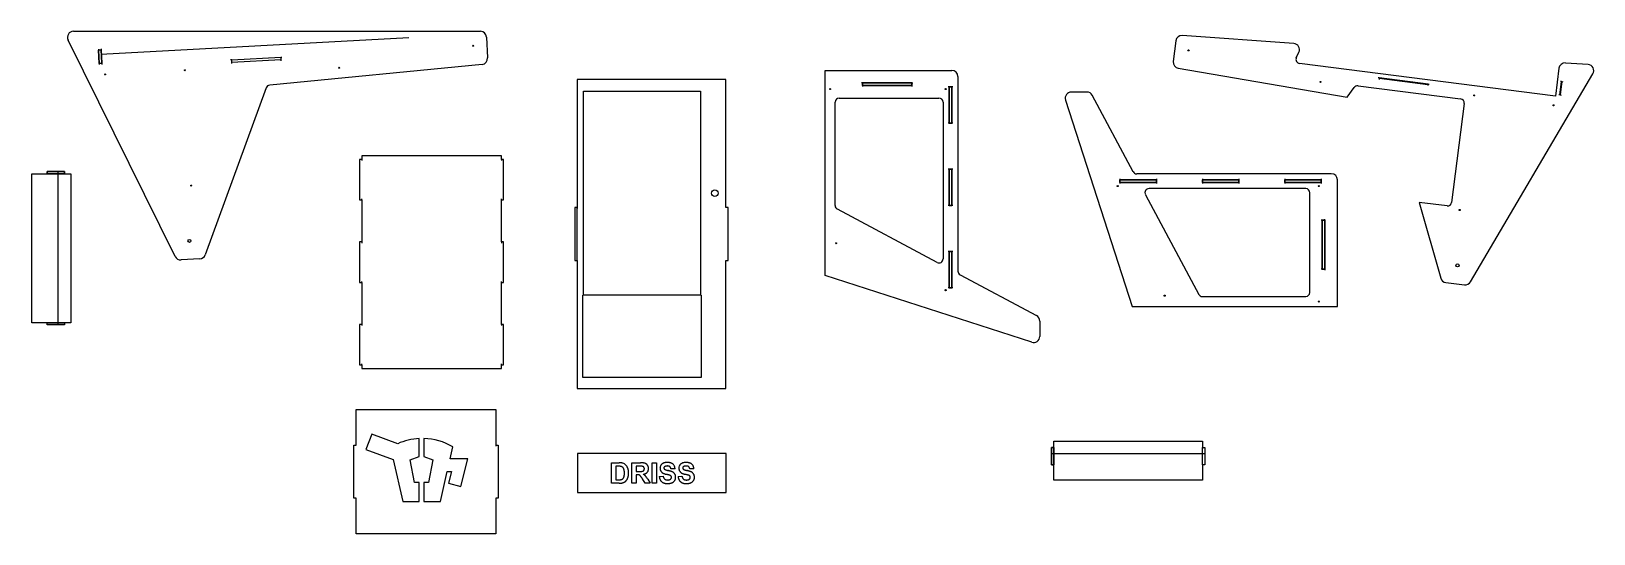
# Model space of a CAD drawing. Header units: millimetres. Extents: x 5372 to 11484, y -5080 to -3114.
import ezdxf

# ---------------------------------------------------------------- set-up
doc = ezdxf.new("R2010")
doc.units = ezdxf.units.MM
doc.header["$MEASUREMENT"] = 0
for name, color, linetype, true_color in [('engrave 20 mm', 5, 'Continuous', 0x0000ff), ('engrave 9.2 mm', 1, 'Continuous', 0xff0000), ('logo', 178, 'Continuous', 0x000000), ('pocket 9.2 mm', 203, 'Continuous', 0xbf3fff), ('text', 178, 'Continuous', 0x000000)]:
    doc.layers.add(name, color=color, linetype=linetype, true_color=true_color)

msp = doc.modelspace()

# ---------------------------------------------------------------- linework, layer by layer
at = {"layer": 'engrave 20 mm'}
for p, q in [((5537.3, -3113.9), (7128.7, -3113.9)), ((5935, -3995.1), (5515.8, -3148.5)), ((7152.6, -3136.6), (7157.1, -3218.4)), ((9849, -3151.3), (9838.7, -3232.5)), ((10310.6, -3161.9), (9874.3, -3130.5)), ((10320.3, -3217.4), (10330.5, -3195.7)), ((11461.6, -3244.5), (11372.7, -3238.2)), ((7135.5, -3243.6), (6304.6, -3324.8)), ((8476.9, -4070.2, 35.2), (8476.9, -3267.4, 35.2)), ((8476.9, -3267.4, 35.2), (8972.5, -3267.4, 35.2)), ((8996.5, -3291.4, 35.2), (8996.5, -4052.7, 35.2)), ((9858.3, -3259), (10519.5, -3371.9)), ((11001.7, -4094.7), (11480.4, -3280.3)), ((6291.1, -3335.3), (6052.5, -3988.7)), ((9501, -3351.8, 35.2), (9440.4, -3351.8, 35.2)), ((10519.5, -3371.9), (10546.3, -3334.1)), ((10561.6, -3327.4), (10963.1, -3378.5)), ((8516.4, -3796.1, 35.2), (8516.4, -3391.4, 35.2)), ((8532.4, -3375.4, 35.2), (8922.5, -3375.4, 35.2)), ((8938.5, -3391.4, 35.2), (8938.5, -4004.6, 35.2)), ((9681.8, -3663.4, 35.2), (9522.1, -3364.5, 35.2)), ((10977.1, -3396.6), (10927.9, -3783.5)), ((7210.7, -3601.2), (6664.7, -3601.2)), ((6664.7, -3601.2), (6664.7, -3616.1)), ((7210.7, -3616.1), (7210.7, -3601.2)), ((6664.7, -3616.1), (6655.7, -3616.1)), ((6655.7, -3616.1), (6655.7, -3774.1)), ((6664.7, -3616.1), (6664.7, -3620.1)), ((7210.7, -3616.1), (7210.7, -3620.1)), ((7219.7, -3616.1), (7210.7, -3616.1)), ((7219.7, -3774.1), (7219.7, -3616.1)), ((5433.5, -3672.3), (5437.5, -3672.3)), ((10457.2, -3671.8, 35.2), (9696, -3671.8, 35.2)), ((10481.2, -4191.4, 35.2), (10481.2, -3695.8, 35.2)), ((6655.7, -3774.1), (6664.7, -3774.1)), ((6664.7, -3774.1), (6664.7, -3770.1)), ((6664.7, -3774.1), (6664.7, -3938.5)), ((7210.7, -3774.1), (7210.7, -3770.1)), ((7210.7, -3938.5), (7210.7, -3774.1)), ((7210.7, -3774.1), (7219.7, -3774.1)), ((7989.9, -3747.2), (7989.9, -4147.2)), ((9729.9, -3753.4, 35.2), (9938.4, -4143.4, 35.2)), ((10357.2, -3729.8, 35.2), (9744.1, -3729.8, 35.2)), ((10373.2, -4135.9, 35.2), (10373.2, -3745.8, 35.2)), ((7506.9, -3803.2), (7506.9, -3807.2)), ((8914.9, -4018.7, 35.2), (8524.9, -3810.2, 35.2)), ((6664.7, -3938.5), (6655.7, -3938.5)), ((6655.7, -3938.5), (6655.7, -4096.5)), ((6664.7, -3938.5), (6664.7, -3942.5)), ((6664.7, -3938.5), (6664.7, -3942.5)), ((7210.7, -3938.5), (7210.7, -3942.5)), ((7219.7, -3938.5), (7210.7, -3938.5)), ((7219.7, -4096.5), (7219.7, -3938.5)), ((6031.3, -4004.4), (5957.8, -4008.4)), ((7506.9, -4011.2), (7506.9, -4007.2)), ((6664.7, -4096.5), (6664.7, -4092.5)), ((6664.7, -4096.5), (6664.7, -4092.5)), ((7210.7, -4096.5), (7210.7, -4092.5)), ((9004.9, -4066.8, 35.2), (9303.8, -4226.5, 35.2)), ((6655.7, -4096.5), (6664.7, -4096.5)), ((6664.7, -4096.5), (6664.7, -4260.9)), ((7210.7, -4260.9), (7210.7, -4096.5)), ((7210.7, -4096.5), (7219.7, -4096.5)), ((7989.9, -4147.2), (7531.9, -4147.2)), ((9952.5, -4151.9, 35.2), (10357.2, -4151.9, 35.2)), ((10905.1, -4097), (10978.2, -4106.3)), ((5373.5, -4176.4), (5371.9, -4176.4)), ((9678.4, -4191.4, 35.2), (10481.2, -4191.4, 35.2)), ((5433.5, -4254.3), (5437.5, -4254.3)), ((5501.5, -4254.3), (5497.5, -4254.3)), ((6664.7, -4260.9), (6655.7, -4260.9)), ((6655.7, -4260.9), (6655.7, -4418.9)), ((6664.7, -4260.9), (6664.7, -4264.9)), ((7210.7, -4260.9), (7210.7, -4264.9)), ((7219.7, -4260.9), (7210.7, -4260.9)), ((7219.7, -4418.9), (7219.7, -4260.9)), ((9316.5, -4247.7, 35.2), (9316.5, -4308.2, 35.2)), ((6655.7, -4418.9), (6664.7, -4418.9)), ((6664.7, -4418.9), (6664.7, -4414.9)), ((6664.7, -4418.9), (6664.7, -4433.8)), ((6664.7, -4433.8), (7210.7, -4433.8)), ((7210.7, -4418.9), (7210.7, -4414.9)), ((7210.7, -4433.8), (7210.7, -4418.9)), ((7210.7, -4418.9), (7219.7, -4418.9)), ((9953.2, -4742.4), (9953.2, -4746.4)), ((9371.2, -4810.4), (9371.2, -4806.4)), ((9953.2, -4810.4), (9953.2, -4806.4))]:
    msp.add_line(p, q, dxfattribs=at)
for points in [[(11347.4, -3258.9), (11333.6, -3367.6), (10332.9, -3240.3)], [(7531.9, -4147.2), (7531.9, -3348.2), (7989.9, -3348.2), (7989.9, -4147.2)], [(9417.6, -3383.2), (9678.4, -4191.4)], [(5497.5, -3672.3), (5501.5, -3672.3), (5501.5, -3671.6)], [(10909.8, -3797.6), (10800.6, -3783.7), (10885.3, -4079.9)], [(9285.1, -4331.1), (8476.9, -4070.2)], [(7189, -4733.2), (7198, -4733.2), (7198, -4941.2), (7189, -4941.2), (7189, -5080.2), (6643, -5080.2), (6643, -4941.2), (6634, -4941.2), (6634, -4733.2), (6643, -4733.2), (6643, -4594.2), (6682, -4594.2), (7150, -4594.2), (7189, -4594.2), (7189, -4733.2), (7189, -4737.2)], [(9371.2, -4746.4), (9371.2, -4742.4), (9370.6, -4742.4)]]:
    msp.add_lwpolyline(points, dxfattribs=at)
for points in [[(8088.9, -3803.2), (8088.9, -3303.2), (7506.9, -3303.2), (7506.9, -3803.2), (7497.9, -3803.2), (7497.9, -4011.2), (7506.9, -4011.2), (7506.9, -4511.2), (8088.9, -4511.2), (8088.9, -4011.2), (8097.9, -4011.2), (8097.9, -3803.2)], [(5433.5, -4254.3), (5373.5, -4254.3), (5373.5, -3672.3), (5433.5, -3672.3), (5433.5, -3663.3), (5501.5, -3663.3), (5501.5, -3672.3), (5526.5, -3672.3), (5526.5, -4254.3), (5501.5, -4254.3), (5501.5, -4263.3), (5433.5, -4263.3)], [(7508.3, -4918.7), (8090.3, -4918.7), (8090.3, -4765.7), (7508.3, -4765.7)], [(9953.2, -4810.4), (9953.2, -4870.4), (9371.2, -4870.4), (9371.2, -4810.4), (9362.2, -4810.4), (9362.2, -4742.4), (9371.2, -4742.4), (9371.2, -4717.4), (9953.2, -4717.4), (9953.2, -4742.4), (9962.2, -4742.4), (9962.2, -4810.4)]]:
    msp.add_lwpolyline(points, close=True, dxfattribs=at)
for centre, radius in [((7100.4, -3170.6), 2.1), ((9898.5, -3188.7), 2.1), ((5660.6, -3282.8), 2.1), ((5973, -3266.5), 2.1), ((6576.2, -3256.8), 2.1), ((8496.4, -3340.4, 35.2), 2.1), ((8948.5, -3340.4, 35.2), 2.1), ((10415.2, -3312.3), 2.1), ((11016.2, -3365.1), 2.1), ((11326.6, -3403.8), 2.1), ((5997.7, -3717.8), 2.1), ((9621.6, -3719.8, 35.2), 2.1), ((10408.2, -3719.8, 35.2), 2.1), ((8045.9, -3747.2), 13), ((10959.1, -3813.5), 2.1), ((5990.6, -3934.3), 6), ((8519.9, -3943.3, 35.2), 2.1), ((10950.8, -4030), 6), ((8948.5, -4127, 35.2), 2.1), ((9805.3, -4148.4, 35.2), 2.1), ((10408.2, -4171.8, 35.2), 2.1)]:
    msp.add_circle(centre, radius, dxfattribs=at)
for centre, radius, start, end in [((5537.3, -3137.9), 24, 90, 206.33972), ((7128.7, -3137.9), 24, 3.14113, 90), ((9872.6, -3154.3), 23.8, 85.89215, 172.75103), ((10308.9, -3185.6), 23.8, 334.8667, 85.89215), ((7133.1, -3219.7), 24, 275.5852, 3.14113), ((9862.3, -3235.5), 23.8, 172.75103, 260.30696), ((10335, -3224.2), 16.2, 154.8667, 262.75103), ((11371, -3261.9), 23.8, 85.89215, 172.75103), ((8972.5, -3291.4, 35.2), 24, 0, 90), ((11459.9, -3268.3), 23.8, 329.55243, 85.89215), ((6306.1, -3340.7), 16, 95.5852, 159.94254), ((9440.4, -3375.8, 35.2), 24, 90, 197.88432), ((9501, -3375.8, 35.2), 24, 28.12244, 90), ((10559.6, -3343.5), 16.2, 82.75103, 144.62858), ((8532.4, -3391.4, 35.2), 16, 90, 180), ((8922.5, -3391.4, 35.2), 16, 0, 90), ((10961, -3394.5), 16.2, 352.75103, 82.75103), ((9696, -3655.8, 35.2), 16, 208.12244, 270), ((10457.2, -3695.8, 35.2), 24, 360, 90), ((9744.1, -3745.8, 35.2), 16, 90, 208.12244), ((10357.2, -3745.8, 35.2), 16, 360, 90), ((10911.8, -3781.5), 16.2, 262.75103, 352.75103), ((8532.4, -3796.1, 35.2), 16, 180, 241.87756), ((5956.5, -3984.5), 24, 206.33972, 273.14113), ((6030, -3980.4), 24, 273.14113, 339.94254), ((8922.5, -4004.6, 35.2), 16, 241.87756, 360), ((9012.5, -4052.7, 35.2), 16, 180, 241.87756), ((10908.1, -4073.4), 23.8, 195.94962, 262.75103), ((10981.2, -4082.6), 23.8, 262.75103, 329.55243), ((9952.5, -4135.9, 35.2), 16, 208.12244, 270), ((10357.2, -4135.9, 35.2), 16, 270, 360), ((9292.5, -4247.7, 35.2), 24, 360, 61.87756), ((9292.5, -4308.2, 35.2), 24, 252.11568, 0)]:
    msp.add_arc(centre, radius, start, end, dxfattribs=at)
at = {"layer": 'engrave 9.2 mm'}
for p, q in [((5644.6, -3204.2), (6848.7, -3138.1)), ((5634.7, -3183.9), (5634.9, -3187.9)), ((5645.1, -3183.3), (5645.3, -3187.3)), ((6155.8, -3226.2), (6151.8, -3226.4)), ((6155.8, -3226.2), (6347.9, -3215.7)), ((6156.6, -3240.6), (6155.8, -3226.2)), ((6348.5, -3226), (6156.4, -3236.6)), ((6347.9, -3215.7), (6351.9, -3215.4)), ((6347.9, -3215.7), (6348.7, -3230)), ((5637.8, -3240), (5638, -3244)), ((5648.2, -3239.4), (5648.4, -3243.4)), ((10644.6, -3296.7), (10640.7, -3296.2)), ((10644.5, -3298.1), (10644, -3302.1)), ((10644.5, -3298.1), (10835.3, -3322.4)), ((8623.3, -3316.2, 35.2), (8619.3, -3316.2, 35.2)), ((8623.3, -3326.6, 35.2), (8623.3, -3330.6, 35.2)), ((8815.7, -3316.2, 35.2), (8819.7, -3316.2, 35.2)), ((8815.7, -3326.6, 35.2), (8815.7, -3330.6, 35.2)), ((8962.3, -3331.1, 35.2), (8958.3, -3331.1, 35.2)), ((8976.7, -3331.1, 35.2), (8972.7, -3331.1, 35.2)), ((10835.3, -3322.4), (10834.8, -3326.3)), ((10835.5, -3321), (10839.5, -3321.5)), ((11357.6, -3310.8), (11353.6, -3310.3)), ((11359, -3310.9), (11362.9, -3311.4)), ((11351, -3362.7), (11347, -3362.2)), ((11352.3, -3362.9), (11356.3, -3363.4)), ((8962.3, -3473.5, 35.2), (8958.3, -3473.5, 35.2)), ((8976.7, -3473.5, 35.2), (8972.7, -3473.5, 35.2)), ((5476.7, -4263.3), (5476.7, -3663.3)), ((8962.3, -3653.5, 35.2), (8958.3, -3653.5, 35.2)), ((8976.7, -3653.5, 35.2), (8972.7, -3653.5, 35.2)), ((5501.1, -3672.3), (5433.1, -3672.3)), ((9630.3, -3691.6, 35.2), (9630.3, -3695.6, 35.2)), ((9630.3, -3706, 35.2), (9630.3, -3710, 35.2)), ((9772.7, -3691.6, 35.2), (9772.7, -3695.6, 35.2)), ((9772.7, -3706, 35.2), (9772.7, -3710, 35.2)), ((9952.7, -3691.6, 35.2), (9952.7, -3695.6, 35.2)), ((9952.7, -3706, 35.2), (9952.7, -3710, 35.2)), ((10095.1, -3691.6, 35.2), (10095.1, -3695.6, 35.2)), ((10095.1, -3706, 35.2), (10095.1, -3710, 35.2)), ((10275.1, -3691.6, 35.2), (10275.1, -3695.6, 35.2)), ((10275.1, -3706, 35.2), (10275.1, -3710, 35.2)), ((10417.5, -3691.6, 35.2), (10417.5, -3695.6, 35.2)), ((10417.5, -3706, 35.2), (10417.5, -3710, 35.2)), ((8962.3, -3795.9, 35.2), (8958.3, -3795.9, 35.2)), ((8976.7, -3795.9, 35.2), (8972.7, -3795.9, 35.2)), ((10432.4, -3852.6, 35.2), (10432.4, -3848.6, 35.2)), ((10422, -3852.6, 35.2), (10418, -3852.6, 35.2)), ((8962.3, -3975.9, 35.2), (8958.3, -3975.9, 35.2)), ((8976.7, -3975.9, 35.2), (8972.7, -3975.9, 35.2)), ((10422, -4045, 35.2), (10418, -4045, 35.2)), ((10432.4, -4045, 35.2), (10432.4, -4049, 35.2)), ((7528.9, -4469.2), (7528.9, -4147.2)), ((7992.9, -4147.2), (7992.9, -4469.2)), ((8962.3, -4118.3, 35.2), (8958.3, -4118.3, 35.2)), ((8976.7, -4118.3, 35.2), (8972.7, -4118.3, 35.2)), ((5501.1, -4254.3), (5433.1, -4254.3)), ((7992.9, -4469.2), (7528.9, -4469.2)), ((9371.2, -4742.8), (9371.2, -4810.8)), ((9962.2, -4767.2), (9362.2, -4767.2))]:
    msp.add_line(p, q, dxfattribs=at)
for points in [[(5645.3, -3187.1), (5634.9, -3187.7), (5637.8, -3240), (5648.2, -3239.4)], [(10835.3, -3322.4), (10835.5, -3321), (10644.6, -3296.7), (10644.5, -3298.1)], [(8623.3, -3326.6), (8815.7, -3326.6), (8815.7, -3316.2), (8623.3, -3316.2)], [(8962.3, -3331.1), (8962.3, -3473.5), (8972.7, -3473.5), (8972.7, -3331.1)], [(11357.6, -3310.8), (11359, -3310.9), (11352.3, -3362.9), (11351, -3362.7)], [(8962.3, -3653.5), (8962.3, -3795.9), (8972.7, -3795.9), (8972.7, -3653.5)], [(9772.7, -3706), (9630.3, -3706), (9630.3, -3695.6), (9772.7, -3695.6)], [(10095.1, -3706), (9952.7, -3706), (9952.7, -3695.6), (10095.1, -3695.6)], [(10417.5, -3706), (10275.1, -3706), (10275.1, -3695.6), (10417.5, -3695.6)], [(10422, -4045), (10422, -3852.6), (10432.4, -3852.6), (10432.4, -4045)], [(8962.3, -3975.9), (8962.3, -4118.3), (8972.7, -4118.3), (8972.7, -3975.9)]]:
    msp.add_lwpolyline(points, close=True, dxfattribs=at)
at = {"layer": 'logo'}
for p, q in [((6889.6, -4778.4), (6889.6, -4707.5)), ((6907.6, -4707.3), (6907.6, -4778.5)), ((6889.6, -4953.5), (6889.6, -4880)), ((6907.6, -4880), (6907.6, -4953.5))]:
    msp.add_line(p, q, dxfattribs=at)
for points in [[(6805.4, -4727.9), (6704.4, -4691), (6680.9, -4751.1), (6787.8, -4790), (6824.7, -4953.5), (6889.6, -4953.5)], [(6999.1, -4837), (7015.2, -4837), (7004.1, -4881.6), (7052.1, -4895.4), (7079.3, -4787.1), (7010.5, -4787.1), (7021.4, -4740.3)], [(6889.6, -4880), (6870.9, -4880), (6853.5, -4790.9), (6889.6, -4778.4)], [(6907.6, -4778.5), (6942.5, -4790.9), (6925.3, -4880), (6907.6, -4880)], [(6907.6, -4953.5), (6972.4, -4953.5), (6999.1, -4837)]]:
    msp.add_lwpolyline(points, dxfattribs=at)
for start, end in [(92.96092, 114.36871), (59.05225, 88.53345)]:
    msp.add_arc((6901.6, -4940.2), 233, start, end, dxfattribs=at)
at = {"layer": 'pocket 9.2 mm'}
for points in [[(5648.2, -3239.4), (5637.8, -3240), (5634.9, -3187.7), (5645.3, -3187.1)], [(6156.4, -3236.6), (6155.8, -3226.2), (6347.9, -3215.7), (6348.5, -3226)], [(8623.3, -3326.6), (8623.3, -3316.2), (8815.7, -3316.2), (8815.7, -3326.6)], [(8962.3, -3473.5), (8962.3, -3331.1), (8972.7, -3331.1), (8972.7, -3473.5)], [(5501.5, -3663.3), (5433.5, -3663.3), (5433.5, -3672.3), (5501.5, -3672.3)], [(8962.3, -3795.9), (8962.3, -3653.5), (8972.7, -3653.5), (8972.7, -3795.9)], [(9630.3, -3706), (9772.7, -3706), (9772.7, -3695.6), (9630.3, -3695.6)], [(9952.7, -3706), (10095.1, -3706), (10095.1, -3695.6), (9952.7, -3695.6)], [(10275.1, -3706), (10417.5, -3706), (10417.5, -3695.6), (10275.1, -3695.6)], [(7506.9, -4011.2), (7506.9, -3803.2), (7497.9, -3803.2), (7497.9, -4011.2)], [(10422, -4045), (10432.4, -4045), (10432.4, -3852.6), (10422, -3852.6)], [(8962.3, -4118.3), (8962.3, -3975.9), (8972.7, -3975.9), (8972.7, -4118.3)], [(5501.5, -4263.3), (5433.5, -4263.3), (5433.5, -4254.3), (5501.5, -4254.3)], [(9362.2, -4742.4), (9362.2, -4810.4), (9371.2, -4810.4), (9371.2, -4742.4)], [(9962.2, -4742.4), (9962.2, -4810.4), (9953.2, -4810.4), (9953.2, -4742.4)]]:
    msp.add_lwpolyline(points, close=True, dxfattribs=at)
at = {"layer": 'text'}
for p, q in [((7641.6, -4802.7), (7671, -4802.7)), ((7665.2, -4816), (7657.9, -4816)), ((7890, -4825.9), (7874.2, -4826.4)), ((7963.6, -4825.9), (7947.8, -4826.4)), ((7737.9, -4836.3), (7749.7, -4836.3)), ((7828.3, -4856.5), (7843.6, -4855.1)), ((7901.9, -4856.5), (7917.2, -4855.1))]:
    msp.add_line(p, q, dxfattribs=at)
for points in [[(7671.9, -4882.2), (7641.6, -4882.2), (7641.6, -4802.7)], [(7657.9, -4816), (7657.9, -4868.9), (7670, -4868.9)], [(7721.6, -4882.2), (7721.6, -4802.7), (7755.3, -4802.7)], [(7750.3, -4816), (7737.9, -4816), (7737.9, -4836.3)], [(7741.2, -4849.1), (7737.9, -4849.1), (7737.9, -4882.2), (7721.6, -4882.2)], [(7783.2, -4866.7), (7792.8, -4882.2), (7773.7, -4882.2), (7762.3, -4865)]]:
    msp.add_lwpolyline(points, dxfattribs=at)
msp.add_lwpolyline([(7801.2, -4882.2), (7801.2, -4802.7), (7817.4, -4802.7), (7817.4, -4882.2)], close=True, dxfattribs=at)
for centre, radius, start, end in [((7665.2, -5052.8), 236.7, 89.45363, 90), ((7665.9, -4980.9), 164.8, 88.66904, 89.45363), ((7666.5, -4953.1), 137, 87.89369, 88.66904), ((7671, -4925.8), 123.1, 88.9126, 90), ((7668.3, -4904.2), 88.1, 86.68852, 87.89369), ((7671.5, -4898.3), 95.6, 87.5132, 88.9126), ((7669.2, -4889), 72.9, 86.07839, 86.68852), ((7670.3, -4872.4), 56.3, 85.28771, 86.07839), ((7670.9, -4865.4), 49.2, 84.50005, 85.28771), ((7672.1, -4852.8), 36.6, 83.44082, 84.50005), ((7672, -4886.7), 84, 86.11807, 87.5132), ((7672.7, -4847.7), 31.4, 82.3877, 83.44082), ((7673.9, -4838.6), 22.3, 80.90098, 82.3877), ((7674.5, -4835.1), 18.7, 79.42787, 80.90098), ((7673.4, -4866.1), 63.3, 84.2663, 86.11807), ((7675.6, -4828.9), 12.4, 77.20714, 79.42787), ((7674.2, -4836.2), 19.8, 74.51072, 77.7515), ((7674.8, -4834.1), 17.6, 70.87149, 74.51072), ((7674.3, -4857.5), 54.7, 82.42203, 84.2663), ((7675, -4833.2), 16.7, 67.22813, 70.87149), ((7676.2, -4842.7), 39.7, 79.88256, 82.42203), ((7675.6, -4831.9), 15.3, 63.24526, 67.22813), ((7676, -4831.2), 14.5, 55.18714, 63.24526), ((7677.1, -4837.9), 34.8, 78.60369, 79.88256), ((7678.2, -4832.4), 29.3, 77.08132, 78.60369), ((7676.5, -4830.4), 13.6, 46.5879, 55.18714), ((7678.8, -4830), 26.8, 75.55997, 77.08132), ((7679.9, -4825.6), 22.3, 73.73008, 75.55997), ((7676.6, -4830.3), 13.4, 42.18107, 46.5879), ((7678.4, -4830.3), 27.2, 58.64187, 73.59677), ((7675.7, -4831.1), 14.6, 38.15059, 42.18107), ((7675, -4831.6), 15.5, 34.12601, 38.15059), ((7673.4, -4832.8), 17.5, 30.56668, 34.12601), ((7672.3, -4833.4), 18.7, 27.01171, 30.56668), ((7669.7, -4834.7), 21.7, 23.93572, 27.01171), ((7668.1, -4835.4), 23.4, 20.86211, 23.93572), ((7664.4, -4836.8), 27.3, 18.2339, 20.86211), ((7671.7, -4834.4), 19.7, 16.25175, 18.2339), ((7678.6, -4830), 26.9, 43.49029, 58.64187), ((7675.3, -4833.2), 31.4, 36.80656, 43.49029), ((7673.7, -4834.4), 33.4, 30.52252, 36.80656), ((7672.5, -4835.1), 34.8, 27.40148, 30.52252), ((7670.4, -4836.2), 37.2, 24.47829, 27.40148), ((7669.1, -4836.8), 38.6, 21.55671, 24.47829), ((7666, -4838), 42, 18.86899, 21.55671), ((7670.3, -4836.5), 37.4, 15.65942, 18.86899), ((7664, -4838.3), 44, 12.92913, 15.65942), ((7750.3, -5479.3), 663.2, 89.66609, 90), ((7752.9, -5037.5), 221.4, 88.66603, 89.66609), ((7755.3, -4944.1), 141.4, 88.8023, 90), ((7754.8, -4954.5), 138.4, 88.16562, 88.66603), ((7756, -4908.2), 105.4, 87.19625, 88.8023), ((7757.4, -4875.7), 59.5, 87.00225, 88.16562), ((7758.3, -4857.1), 40.9, 86.40846, 87.00225), ((7759.5, -4839), 22.8, 85.34517, 86.40846), ((7756.7, -4893.4), 90.7, 85.59821, 87.19625), ((7759.9, -4833.9), 17.7, 84.80391, 85.34517), ((7760.4, -4828.5), 12.3, 84.02615, 84.80391), ((7760.6, -4826.5), 10.2, 83.25761, 84.02615), ((7761, -4822.8), 6.57, 82.06183, 83.25761), ((7759.6, -4830.2), 14.1, 76.53452, 80.35192), ((7760.1, -4828.1), 11.9, 72.02135, 76.53452), ((7758.7, -4867.6), 64.8, 83.36116, 85.59821), ((7760.4, -4827.2), 11, 67.49752, 72.02135), ((7760.9, -4826), 9.68, 62.35123, 67.49752), ((7761.2, -4825.3), 8.94, 51.84364, 62.35123), ((7759.7, -4859.2), 56.3, 82.23375, 83.36116), ((7761.6, -4824.9), 8.34, 40.58657, 51.84364), ((7761, -4849.7), 46.7, 80.87565, 82.23375), ((7761.8, -4824.7), 8.06, 34.79327, 40.58657), ((7761.7, -4845.5), 42.5, 79.5189, 80.87565), ((7761.7, -4824.7), 8.13, 29.0546, 34.79327), ((7761.6, -4824.8), 8.35, 23.32443, 29.0546), ((7760.9, -4825.1), 9.1, 18.06715, 23.32443), ((7763.1, -4837.9), 34.8, 77.86136, 79.5189), ((7760.3, -4825.3), 9.67, 12.82458, 18.06715), ((7758.8, -4825.7), 11.2, 8.29158, 12.82458), ((7757.9, -4826.2), 12.2, 349.26334, 353.0301), ((7757.9, -4825.8), 12.2, 3.76982, 8.29158), ((7756.9, -4826.1), 13.1, 353.0301, 356.79135), ((7755.4, -4826), 14.6, 360, 3.76982), ((7754.7, -4826), 15.4, 356.79135, 360), ((7763.8, -4834.6), 31.4, 76.20564, 77.86136), ((7765.2, -4828.7), 25.3, 74.1529, 76.20564), ((7765.9, -4826.2), 22.7, 72.10241, 74.1529), ((7767.4, -4821.8), 18.1, 69.52412, 72.10241), ((7767.3, -4822.1), 18.4, 60.16072, 69.52412), ((7767.7, -4821.2), 17.4, 50.30334, 60.16072), ((7767.5, -4821.6), 17.8, 45.44528, 50.30334), ((7766.7, -4822.3), 18.9, 40.86235, 45.44528), ((7766.1, -4822.9), 19.7, 36.28657, 40.86235), ((7764.3, -4824.2), 21.9, 32.16796, 36.28657), ((7764.3, -4824.2), 21.9, 23.74623, 32.16796), ((7764.2, -4824.2), 22.1, 15.38322, 23.74623), ((7763.4, -4824.4), 22.9, 11.24986, 15.38322), ((7761.9, -4824.7), 24.4, 7.37684, 11.24986), ((7760.9, -4825.4), 25.4, 351.00692, 355.85777), ((7760.9, -4824.9), 25.5, 3.50805, 7.37684), ((7758.2, -4825), 28.1, 0, 3.50805), ((7756.6, -4825), 29.8, 355.85777, 360), ((7852.6, -4823.6), 21.4, 171.93554, 180), ((7855.5, -4823.6), 24.2, 180, 185.4465), ((7852.8, -4823.9), 21.5, 185.4465, 191.57083), ((7851.6, -4823.5), 20.3, 163.46542, 171.93554), ((7852, -4824), 20.7, 191.57083, 197.71103), ((7851.9, -4823.5), 20.6, 159.27418, 163.46542), ((7852.6, -4823.8), 21.4, 155.24004, 159.27418), ((7853.2, -4824.1), 22, 151.20941, 155.24004), ((7854.7, -4824.9), 23.8, 147.47254, 151.20941), ((7851.6, -4823), 20.1, 138.50898, 147.47254), ((7851.8, -4823.1), 20.4, 129.65219, 138.50898), ((7852.4, -4823.8), 21.2, 125.28188, 129.65219), ((7853.3, -4825.1), 22.9, 121.22619, 125.28188), ((7853.9, -4826.1), 24, 117.17592, 121.22619), ((7855.2, -4828.6), 26.8, 113.54778, 117.17592), ((7855.5, -4829.4), 27.6, 109.8343, 113.54778), ((7856.6, -4832.3), 30.8, 106.49876, 109.8343), ((7852.5, -4822.8), 5.96, 152.61989, 180), ((7853, -4822.8), 6.38, 180, 186.097), ((7852.4, -4822.9), 5.78, 186.097, 192.82642), ((7852.2, -4822.9), 5.63, 192.82642, 199.56902), ((7852.3, -4822.9), 5.67, 199.56902, 206.26864), ((7852.4, -4822.8), 5.85, 206.26864, 212.95208), ((7852.7, -4822.9), 6.16, 126.10064, 152.61989), ((7853, -4822.4), 6.53, 212.95208, 218.9417), ((7857.1, -4834.1), 32.7, 103.16649, 106.49876), ((7853.3, -4822.2), 6.92, 218.9417, 221.91925), ((7853.7, -4821.8), 7.53, 221.91925, 224.65444), ((7854, -4821.5), 7.89, 224.65444, 227.38818), ((7854.6, -4820.9), 8.71, 227.38818, 229.86458), ((7852.9, -4822.9), 6.1, 229.94902, 232.37845), ((7856, -4827.4), 11.7, 120.09145, 126.15528), ((7853.7, -4821.8), 7.52, 232.37845, 234.34725), ((7854.2, -4821.1), 8.32, 234.34725, 236.31762), ((7855.2, -4819.6), 10.2, 236.31762, 237.93249), ((7858.1, -4838.5), 37.1, 100.23306, 103.16649), ((7855.8, -4818.7), 11.2, 237.93249, 239.5487), ((7856.7, -4828.6), 13.1, 114.68904, 120.09145), ((7857, -4829.3), 13.9, 111.99962, 114.68904), ((7858.6, -4841), 39.7, 97.30167, 100.23306), ((7857.5, -4830.4), 15.1, 109.52117, 111.99962), ((7857.7, -4831), 15.8, 107.04372, 109.52117), ((7858.1, -4832.5), 17.3, 104.7859, 107.04372), ((7859.4, -4846.9), 45.7, 94.75219, 97.30167), ((7858.4, -4833.3), 18.1, 102.5288, 104.7859), ((7858.8, -4835.2), 20.1, 100.48769, 102.5288), ((7859, -4836.2), 21.1, 98.44703, 100.48769), ((7859.6, -4850.3), 49.1, 92.20368, 94.75219), ((7859.3, -4838.6), 23.5, 96.61062, 98.44703), ((7859.6, -4840.6), 25.5, 92.94754, 96.61062), ((7859.9, -4858), 56.7, 90, 92.20368), ((7859.9, -4846.8), 31.7, 90, 92.94754), ((7859.9, -4864.3), 63.1, 88.37248, 90), ((7859.9, -4847.7), 32.6, 88.58022, 90), ((7860, -4843.8), 28.8, 86.96913, 88.58022), ((7860.1, -4842), 27, 85.35814, 86.96913), ((7860.1, -4857), 55.7, 86.52997, 88.37248), ((7860.3, -4838.8), 23.7, 83.52691, 85.35814), ((7860.5, -4837.3), 22.3, 81.69561, 83.52691), ((7860.3, -4853.6), 52.4, 84.68734, 86.52997), ((7860.9, -4834.7), 19.6, 79.61402, 81.69561), ((7861.1, -4833.5), 18.4, 77.53208, 79.61402), ((7861.6, -4831.4), 16.2, 75.1717, 77.53208), ((7860.9, -4847.6), 46.3, 82.6027, 84.68734), ((7861.8, -4830.5), 15.2, 72.81053, 75.1717), ((7862.3, -4828.8), 13.5, 70.14997, 72.81053), ((7861.3, -4844.8), 43.5, 80.51767, 82.6027), ((7862.6, -4828.1), 12.8, 67.48802, 70.14997), ((7863.1, -4826.9), 11.5, 64.52073, 67.48802), ((7863.3, -4826.4), 10.9, 61.55141, 64.52073), ((7862.1, -4840), 38.6, 78.1664, 80.51767), ((7863.8, -4825.5), 9.93, 58.2953, 61.55141), ((7864, -4825.2), 9.52, 55.03676, 58.2953), ((7864.4, -4824.7), 8.88, 51.54273, 55.03676), ((7864.3, -4824.7), 8.92, 44.57162, 51.54273), ((7862.5, -4837.8), 36.4, 75.81434, 78.1664), ((7863.8, -4825.3), 9.75, 38.19693, 44.57162), ((7863.5, -4834), 32.5, 73.17966, 75.81434), ((7863.3, -4825.6), 10.3, 35.03141, 38.19693), ((7862.6, -4826.1), 11.1, 32.10832, 35.03141), ((7862.2, -4826.4), 11.6, 29.18702, 32.10832), ((7861.2, -4826.9), 12.8, 26.53455, 29.18702), ((7860.6, -4827.2), 13.5, 23.88344, 26.53455), ((7864, -4832.4), 30.8, 70.54364, 73.17966), ((7859.2, -4827.9), 15.1, 21.50473, 23.88344), ((7858.3, -4828.2), 15.9, 19.12689, 21.50473), ((7856.5, -4828.8), 17.9, 17.00938, 19.12689), ((7855.4, -4829.2), 19, 14.89233, 17.00938), ((7853.1, -4829.8), 21.4, 13.01462, 14.89233), ((7851.8, -4830.1), 22.7, 11.13709, 13.01462), ((7848.9, -4830.6), 25.7, 9.47409, 11.13709), ((7865, -4829.5), 27.8, 67.62355, 70.54364), ((7865.5, -4828.3), 26.5, 64.70159, 67.62355), ((7866.4, -4826.4), 24.3, 61.51709, 64.70159), ((7867.1, -4825.2), 22.9, 55.10401, 61.51709), ((7868.3, -4823.4), 20.7, 48.00135, 55.10401), ((7866.4, -4825.5), 23.6, 36.11802, 48.00135), ((7867.4, -4824.8), 22.4, 23.6087, 36.11802), ((7866.3, -4825.2), 23.6, 17.50639, 23.6087), ((7863.8, -4826), 26.2, 12.01781, 17.50639), ((7862.4, -4826.3), 27.6, 9.28633, 12.01781), ((7860.2, -4826.7), 29.9, 6.76015, 9.28633), ((7858.9, -4826.9), 31.2, 4.23502, 6.76015), ((7856, -4827.1), 34.1, 1.92749, 4.23502), ((7926.2, -4823.6), 21.4, 171.93554, 180), ((7929.1, -4823.6), 24.2, 180, 185.4465), ((7926.4, -4823.9), 21.5, 185.4465, 191.57083), ((7925.2, -4823.5), 20.3, 163.46542, 171.93554), ((7925.6, -4824), 20.7, 191.57083, 197.71103), ((7925.4, -4823.5), 20.6, 159.27418, 163.46542), ((7926.2, -4823.8), 21.4, 155.24004, 159.27418), ((7926.8, -4824.1), 22, 151.20941, 155.24004), ((7928.3, -4824.9), 23.8, 147.47254, 151.20941), ((7925.2, -4823), 20.1, 138.50898, 147.47254), ((7925.4, -4823.1), 20.4, 129.65219, 138.50898), ((7926, -4823.8), 21.2, 125.28188, 129.65219), ((7926.9, -4825.1), 22.9, 121.22619, 125.28188), ((7927.5, -4826.1), 24, 117.17592, 121.22619), ((7928.8, -4828.6), 26.8, 113.54778, 117.17592), ((7929.1, -4829.4), 27.6, 109.8343, 113.54778), ((7930.2, -4832.3), 30.8, 106.49876, 109.8343), ((7926.1, -4822.8), 5.96, 152.61989, 180), ((7926.5, -4822.8), 6.38, 180, 186.097), ((7925.9, -4822.9), 5.78, 186.097, 192.82642), ((7925.8, -4822.9), 5.63, 192.82642, 199.56902), ((7925.8, -4822.9), 5.67, 199.56902, 206.26864), ((7926.3, -4822.9), 6.16, 126.10064, 152.61989), ((7926, -4822.8), 5.85, 206.26864, 212.95208), ((7926.6, -4822.4), 6.53, 212.95208, 218.9417), ((7930.7, -4834.1), 32.7, 103.16649, 106.49876), ((7926.9, -4822.2), 6.92, 218.9417, 221.91925), ((7927.3, -4821.8), 7.53, 221.91925, 224.65444), ((7927.6, -4821.5), 7.89, 224.65444, 227.38818), ((7928.1, -4820.9), 8.71, 227.38818, 229.86458), ((7926.4, -4822.9), 6.1, 229.94902, 232.37845), ((7929.6, -4827.4), 11.7, 120.09145, 126.15528), ((7927.3, -4821.8), 7.52, 232.37845, 234.34725), ((7927.8, -4821.1), 8.32, 234.34725, 236.31762), ((7928.8, -4819.6), 10.2, 236.31762, 237.93249), ((7931.7, -4838.5), 37.1, 100.23306, 103.16649), ((7929.3, -4818.7), 11.2, 237.93249, 239.5487), ((7930.3, -4828.6), 13.1, 114.68904, 120.09145), ((7930.6, -4829.3), 13.9, 111.99962, 114.68904), ((7932.2, -4841), 39.7, 97.30167, 100.23306), ((7931.1, -4830.4), 15.1, 109.52117, 111.99962), ((7931.3, -4831), 15.8, 107.04372, 109.52117), ((7931.7, -4832.5), 17.3, 104.7859, 107.04372), ((7932.9, -4846.9), 45.7, 94.75219, 97.30167), ((7931.9, -4833.3), 18.1, 102.5288, 104.7859), ((7932.4, -4835.2), 20.1, 100.48769, 102.5288), ((7932.6, -4836.2), 21.1, 98.44703, 100.48769), ((7933.2, -4850.3), 49.1, 92.20368, 94.75219), ((7932.9, -4838.6), 23.5, 96.61062, 98.44703), ((7933.1, -4840.6), 25.5, 92.94754, 96.61062), ((7933.5, -4858), 56.7, 90, 92.20368), ((7933.5, -4846.8), 31.7, 90, 92.94754), ((7933.5, -4864.3), 63.1, 88.37248, 90), ((7933.5, -4847.7), 32.6, 88.58022, 90), ((7933.6, -4843.8), 28.8, 86.96913, 88.58022), ((7933.6, -4842), 27, 85.35814, 86.96913), ((7933.7, -4857), 55.7, 86.52997, 88.37248), ((7933.9, -4838.8), 23.7, 83.52691, 85.35814), ((7934.1, -4837.3), 22.3, 81.69561, 83.52691), ((7933.9, -4853.6), 52.4, 84.68734, 86.52997), ((7934.5, -4834.7), 19.6, 79.61402, 81.69561), ((7934.7, -4833.5), 18.4, 77.53208, 79.61402), ((7935.2, -4831.4), 16.2, 75.1717, 77.53208), ((7934.5, -4847.6), 46.3, 82.6027, 84.68734), ((7935.4, -4830.5), 15.2, 72.81053, 75.1717), ((7935.9, -4828.8), 13.5, 70.14997, 72.81053), ((7934.8, -4844.8), 43.5, 80.51767, 82.6027), ((7936.2, -4828.1), 12.8, 67.48802, 70.14997), ((7936.7, -4826.9), 11.5, 64.52073, 67.48802), ((7936.9, -4826.4), 10.9, 61.55141, 64.52073), ((7935.7, -4840), 38.6, 78.1664, 80.51767), ((7937.4, -4825.5), 9.93, 58.2953, 61.55141), ((7937.6, -4825.2), 9.52, 55.03676, 58.2953), ((7937.9, -4824.7), 8.88, 51.54273, 55.03676), ((7937.9, -4824.7), 8.92, 44.57162, 51.54273), ((7936.1, -4837.8), 36.4, 75.81434, 78.1664), ((7937.3, -4825.3), 9.75, 38.19693, 44.57162), ((7937.1, -4834), 32.5, 73.17966, 75.81434), ((7936.9, -4825.6), 10.3, 35.03141, 38.19693), ((7936.2, -4826.1), 11.1, 32.10832, 35.03141), ((7935.8, -4826.4), 11.6, 29.18702, 32.10832), ((7934.8, -4826.9), 12.8, 26.53455, 29.18702), ((7934.1, -4827.2), 13.5, 23.88344, 26.53455), ((7937.6, -4832.4), 30.8, 70.54364, 73.17966), ((7932.7, -4827.9), 15.1, 21.50473, 23.88344), ((7931.9, -4828.2), 15.9, 19.12689, 21.50473), ((7930.1, -4828.8), 17.9, 17.00938, 19.12689), ((7929, -4829.2), 19, 14.89233, 17.00938), ((7926.7, -4829.8), 21.4, 13.01462, 14.89233), ((7925.4, -4830.1), 22.7, 11.13709, 13.01462), ((7922.5, -4830.6), 25.7, 9.47409, 11.13709), ((7938.6, -4829.5), 27.8, 67.62355, 70.54364), ((7939.1, -4828.3), 26.5, 64.70159, 67.62355), ((7940, -4826.4), 24.3, 61.51709, 64.70159), ((7940.6, -4825.2), 22.9, 55.10401, 61.51709), ((7941.9, -4823.4), 20.7, 48.00135, 55.10401), ((7940, -4825.5), 23.6, 36.11802, 48.00135), ((7941, -4824.8), 22.4, 23.6087, 36.11802), ((7939.9, -4825.2), 23.6, 17.50639, 23.6087), ((7937.4, -4826), 26.2, 12.01781, 17.50639), ((7936, -4826.3), 27.6, 9.28633, 12.01781), ((7933.8, -4826.7), 29.9, 6.76015, 9.28633), ((7932.5, -4826.9), 31.2, 4.23502, 6.76015), ((7929.5, -4827.1), 34.1, 1.92749, 4.23502), ((7670, -4757), 111.9, 270, 270.80258), ((7670.4, -4786), 82.8, 270.80258, 271.88631), ((7671.9, -4792.3), 89.9, 270, 271.34693), ((7670.8, -4797.9), 71, 271.88631, 272.96351), ((7672.3, -4809.3), 72.9, 271.34693, 273.00844), ((7671.8, -4818.8), 50, 272.96351, 274.49261), ((7672.5, -4827), 41.8, 274.49261, 276.007), ((7672.7, -4816.8), 65.5, 273.00844, 274.66773), ((7674, -4841.2), 27.5, 276.007, 278.30754), ((7674.6, -4845.7), 23, 278.30754, 279.47104), ((7673.7, -4830), 52.2, 274.66773, 276.74955), ((7675.4, -4850.5), 18.1, 279.47104, 280.94966), ((7675.8, -4852.6), 16, 280.94966, 282.42465), ((7676.6, -4856.2), 12.3, 282.42465, 284.34944), ((7675, -4849.4), 19.3, 284.06281, 286.97753), ((7674.4, -4835.7), 46.5, 276.74955, 278.82845), ((7675.6, -4851.4), 17.2, 286.97753, 290.23556), ((7675.9, -4845.6), 36.4, 278.82845, 281.48094), ((7675.9, -4852.2), 16.4, 290.23556, 293.4964), ((7676.5, -4853.5), 14.9, 293.4964, 297.06665), ((7676.8, -4849.7), 32.2, 281.48094, 284.13039), ((7676.8, -4854.3), 14.1, 297.06665, 304.27231), ((7678.6, -4856.8), 24.9, 284.13039, 287.55741), ((7677.5, -4855.3), 12.8, 304.27231, 312.17121), ((7673.5, -4841.2), 41.3, 287.76046, 290.25169), ((7680.4, -4858.4), 8.64, 312.17121, 315.13252), ((7679.7, -4857.7), 9.57, 315.13252, 317.8044), ((7679.3, -4857.4), 10.1, 317.8044, 320.47486), ((7678.4, -4856.6), 11.3, 320.47486, 322.85677), ((7677.8, -4856.2), 12, 322.85677, 325.23782), ((7676.5, -4855.3), 13.6, 325.23782, 327.34692), ((7675.4, -4846.5), 35.7, 290.25169, 293.13996), ((7675.8, -4854.8), 14.5, 327.34692, 329.4556), ((7674.2, -4853.9), 16.4, 329.4556, 331.31721), ((7673.2, -4853.3), 17.4, 331.31721, 333.1787), ((7671.2, -4852.3), 19.8, 333.1787, 334.82093), ((7670, -4851.8), 21, 334.82093, 336.46322), ((7667.5, -4850.6), 23.8, 336.46322, 337.91375), ((7676.4, -4848.8), 33.2, 293.13996, 296.03007), ((7665.2, -4849.7), 26.2, 337.91375, 340.80342), ((7658.5, -4847.4), 33.3, 340.80342, 343.07415), ((7667.2, -4850), 24.3, 343.07415, 344.79007), ((7668.2, -4835.5), 23.3, 14.57722, 16.25175), ((7663.6, -4849.1), 28, 344.79007, 346.27772), ((7666.3, -4836), 25.3, 12.90205, 14.57722), ((7661.6, -4848.6), 30, 346.27772, 347.76568), ((7662, -4836.9), 29.7, 11.4773, 12.90205), ((7657.3, -4847.6), 34.5, 347.76568, 349.06142), ((7678.3, -4852.6), 28.9, 296.03007, 299.34659), ((7658.2, -4837.7), 33.6, 8.64588, 11.4773), ((7653.5, -4846.9), 38.3, 349.06142, 351.64038), ((7646.4, -4839.5), 45.5, 6.55359, 8.64588), ((7642.1, -4845.2), 49.8, 351.64038, 353.62494), ((7639.6, -4840.3), 52.3, 4.45473, 6.55359), ((7635.7, -4844.5), 56.3, 353.62494, 355.61337), ((7623.3, -4841.6), 68.7, 2.85634, 4.45473), ((7620.4, -4843.4), 71.6, 355.61337, 357.17691), ((7614.1, -4842), 77.9, 1.25384, 2.85634), ((7611.9, -4842.9), 80.1, 357.17691, 358.74312), ((7592.4, -4842.5), 99.6, 360, 1.25384), ((7592.2, -4842.5), 99.9, 358.74312, 0), ((7679.2, -4854.2), 27.1, 299.34659, 302.66642), ((7680.8, -4856.8), 24, 302.66642, 306.40585), ((7681.6, -4857.8), 22.8, 306.40585, 310.14987), ((7682.8, -4859.3), 20.8, 310.14987, 314.24896), ((7677.2, -4853.5), 28.9, 314.14856, 318.01234), ((7676.2, -4852.5), 30.3, 318.01234, 321.69426), ((7675.4, -4851.9), 31.3, 321.69426, 325.37325), ((7673.3, -4850.4), 33.9, 325.37325, 328.77325), ((7671.9, -4849.6), 35.5, 328.77325, 332.17023), ((7668.5, -4847.8), 39.4, 332.17023, 335.23559), ((7666.4, -4846.8), 41.7, 335.23559, 338.29857), ((7661.5, -4844.9), 46.9, 338.29857, 341.01679), ((7671.4, -4848.3), 36.4, 341.04351, 344.08748), ((7666.7, -4847), 41.3, 344.08748, 346.77215), ((7660.3, -4839.1), 47.8, 10.19991, 12.92913), ((7664, -4846.3), 44.1, 346.77215, 349.45543), ((7651.8, -4840.7), 56.4, 7.88953, 10.19991), ((7657.7, -4845.2), 50.5, 349.45543, 351.80042), ((7646.9, -4841.4), 61.3, 5.57921, 7.88953), ((7654.2, -4844.7), 54.1, 351.80042, 354.14477), ((7635.9, -4842.4), 72.4, 3.62216, 5.57921), ((7646.2, -4843.8), 62.1, 354.14477, 356.18513), ((7629.7, -4842.8), 78.6, 1.66473, 3.62216), ((7641.7, -4843.5), 66.6, 356.18513, 358.22533), ((7615.9, -4843.2), 92.4, 360, 1.66473), ((7631.7, -4843.2), 76.6, 358.22533, 360), ((7741.2, -4912.8), 63.7, 88.84905, 90), ((7741.5, -4896.8), 47.7, 87.31242, 88.84905), ((7741.8, -4890.3), 41.1, 85.78317, 87.31242), ((7742.7, -4878.7), 29.5, 83.65376, 85.78317), ((7743.1, -4874.9), 25.7, 82.58081, 83.65376), ((7743.6, -4870.7), 21.4, 81.29211, 82.58081), ((7743.9, -4868.8), 19.5, 80.00466, 81.29211), ((7744.5, -4865.3), 16, 78.43657, 80.00466), ((7744.8, -4863.8), 14.5, 76.8702, 78.43657), ((7745.5, -4861.1), 11.7, 74.93393, 76.8702), ((7745.8, -4860), 10.5, 72.99988, 74.93393), ((7746.4, -4857.9), 8.38, 70.57373, 72.99988), ((7746, -4859.1), 9.59, 66.51081, 70.57373), ((7749.7, -4588.6), 247.7, 270, 270.59917), ((7745.7, -4859.7), 10.2, 62.70274, 66.51081), ((7745.5, -4860), 10.7, 58.89865, 62.70274), ((7745, -4861), 11.7, 55.44445, 58.89865), ((7744.6, -4861.5), 12.4, 51.99381, 55.44445), ((7743.6, -4862.8), 14, 48.93209, 51.99381), ((7750.6, -4673.5), 162.8, 270.59917, 271.51088), ((7743, -4863.5), 14.9, 45.87281, 48.93209), ((7741.5, -4865), 17.1, 43.19821, 45.87281), ((7744.7, -4862), 12.7, 42.19872, 43.19821), ((7741.8, -4864.7), 16.6, 41.43752, 42.19872), ((7740.1, -4866.1), 18.8, 40.67403, 41.43752), ((7736.2, -4869.5), 24, 40.07398, 40.67403), ((7732.7, -4872.4), 28.6, 38.88737, 40.07398), ((7751.4, -4704.5), 131.8, 271.51088, 272.40483), ((7721.3, -4881.7), 43.3, 38.10317, 38.88737), ((7709.9, -4890.6), 57.7, 36.5658, 38.10317), ((7667.4, -4922.1), 110.6, 35.7634, 36.5658), ((7753.7, -4758.7), 77.5, 272.40483, 273.92502), ((7643.1, -4939.6), 140.6, 34.93314, 35.7634), ((7570.4, -4990.4), 229.3, 34.42402, 34.93314), ((7754.8, -4774.7), 61.5, 273.92502, 274.69746), ((7528.7, -5018.9), 279.8, 33.90674, 34.42402), ((7756.2, -4791.6), 44.5, 274.69746, 275.76381), ((7756.8, -4798.4), 37.7, 275.76381, 276.82194), ((7417.2, -5093.9), 414.2, 33.55733, 33.90674), ((7758.3, -4810.3), 25.8, 276.82194, 278.37165), ((7758.8, -4814.1), 21.9, 278.37165, 279.15423), ((7759.5, -4818.3), 17.6, 279.15423, 280.1275), ((7759.8, -4820.1), 15.7, 280.1275, 281.09877), ((7760.5, -4823.5), 12.4, 281.09877, 282.33619), ((7760.8, -4824.9), 10.9, 282.33619, 283.5702), ((7761.4, -4827.4), 8.32, 283.5702, 285.18883), ((7761.7, -4828.5), 7.23, 285.18883, 286.80144), ((7762.2, -4830.3), 5.32, 286.80144, 288.99218), ((7760.7, -4825.7), 10.1, 288.99218, 293.146), ((7761.1, -4826.6), 9.17, 293.146, 297.72897), ((7761.2, -4826.9), 8.82, 297.72897, 302.31856), ((7759.7, -4806.5), 41.2, 278.38811, 281.83097), ((7741.4, -4888.3), 47.7, 56.05064, 59.45557), ((7761.5, -4827.3), 8.38, 302.31856, 307.14673), ((7761.5, -4827.4), 8.24, 307.14673, 316.93633), ((7761.1, -4827), 8.78, 316.93633, 326.11875), ((7761.2, -4814.1), 33.4, 281.83097, 286.06984), ((7746.3, -4881), 38.9, 51.87501, 56.05064), ((7761.5, -4827.3), 8.36, 326.11875, 331.10558), ((7761.2, -4827.1), 8.75, 331.10558, 335.87215), ((7760.8, -4827), 9.08, 335.87215, 340.63161), ((7760, -4826.6), 10, 340.63161, 344.9514), ((7759.4, -4826.5), 10.6, 344.9514, 349.26334), ((7748.1, -4878.7), 36, 49.7834, 51.87501), ((7761.9, -4816.5), 30.9, 286.06984, 288.19333), ((7750.2, -4876.3), 32.8, 47.48557, 49.7834), ((7762.8, -4819.1), 28.1, 288.19333, 290.5304), ((7751.2, -4875.2), 31.4, 45.18697, 47.48557), ((7763.3, -4820.3), 26.8, 290.5304, 292.8683), ((7753, -4873.4), 28.8, 42.684, 45.18697), ((7764.1, -4822.4), 24.6, 292.8683, 295.4179), ((7755.8, -4870.8), 25, 41.16851, 42.684), ((7749.8, -4876), 32.9, 40.0166, 41.16851), ((7764.7, -4823.7), 23.2, 295.4179, 300.53497), ((7746.5, -4878.8), 37.3, 38.86134, 40.0166), ((7738.4, -4885.3), 47.6, 37.95627, 38.86134), ((7731, -4891.1), 57, 36.16701, 37.95627), ((7766.2, -4826.2), 20.3, 300.53497, 306.3756), ((7706.9, -4908.7), 86.8, 34.99318, 36.16701), ((7692.9, -4918.5), 103.9, 33.80731, 34.99318), ((7766.8, -4827), 19.3, 306.3756, 312.23334), ((7656.7, -4942.8), 147.5, 32.9721, 33.80731), ((7767.5, -4827.7), 18.2, 312.23334, 318.42523), ((7636, -4956.2), 172.2, 32.1317, 32.9721), ((7766.4, -4826.7), 19.8, 318.42523, 329.62071), ((7585.1, -4988.1), 232.3, 31.50877, 32.1317), ((7766.2, -4826.6), 20, 329.62071, 340.71394), ((7765, -4826.2), 21.2, 340.71394, 346.14327), ((7762.6, -4825.6), 23.7, 346.14327, 351.00692), ((7876.7, -4850.9), 48.7, 186.69054, 188.60662), ((7872.1, -4851.6), 44, 188.60662, 190.72779), ((7870, -4852), 41.9, 190.72779, 192.8495), ((7866.2, -4852.8), 38.1, 192.8495, 195.18396), ((7864.6, -4853.3), 36.4, 195.18396, 197.51923), ((7861.7, -4854.2), 33.4, 197.51923, 200.06526), ((7860.5, -4854.6), 32, 200.06526, 202.61234), ((7858.4, -4855.5), 29.8, 202.61234, 205.35464), ((7857.1, -4856.1), 28.3, 205.35464, 210.86579), ((7851.4, -4824.2), 20, 197.71103, 204.04634), ((7854.8, -4857.5), 25.7, 210.86579, 216.93416), ((7851.5, -4824.2), 20.2, 204.04634, 210.37786), ((7852.7, -4823.5), 21.5, 210.37786, 216.32425), ((7854.2, -4857.9), 25, 216.93416, 223.01379), ((7853.7, -4822.8), 22.8, 216.32425, 222.25134), ((7854, -4858.1), 24.7, 223.01379, 229.15911), ((7856.2, -4820.4), 26.2, 222.25134, 227.39792), ((7853.1, -4859.2), 23.2, 229.15911, 235.8219), ((7849.4, -4827.8), 16.2, 227.39792, 230.60396), ((7851.3, -4825.5), 19.2, 230.60396, 233.31357), ((7852.3, -4824.2), 20.9, 233.31357, 236.0223), ((7854.2, -4857.5), 25.2, 235.8219, 241.94691), ((7854.5, -4820.9), 24.8, 236.0223, 238.3033), ((7855.7, -4819), 27, 238.3033, 240.58441), ((7854.8, -4856.4), 26.5, 241.94691, 244.99021), ((7858.2, -4814.7), 32, 240.58441, 242.5087), ((7859.4, -4812.2), 34.8, 242.5087, 244.43348), ((7876.3, -4849.1), 33.2, 190.35068, 191.98264), ((7855.7, -4854.6), 28.6, 244.99021, 247.81517), ((7872.8, -4849.8), 29.7, 191.98264, 193.80747), ((7871.3, -4850.2), 28.1, 193.80747, 195.6325), ((7868.5, -4851), 25.2, 195.6325, 197.66908), ((7862.1, -4806.6), 41, 244.43348, 246.06517), ((7867.2, -4851.4), 23.8, 197.66908, 199.70608), ((7865, -4852.2), 21.4, 199.70608, 201.96929), ((7856.1, -4853.4), 29.8, 247.81517, 250.63859), ((7864, -4852.6), 20.4, 201.96929, 204.23323), ((7862.2, -4853.4), 18.5, 204.23323, 206.73016), ((7863.5, -4803.4), 44.5, 246.06517, 247.69745), ((7861.5, -4853.8), 17.6, 206.73016, 209.22815), ((7860.2, -4854.5), 16.2, 209.22815, 211.95333), ((7857.1, -4850.8), 32.6, 250.63859, 253.21792), ((7859.7, -4854.8), 15.5, 211.95333, 214.67983), ((7866.4, -4796.3), 52.1, 247.69745, 249.09023), ((7858.8, -4855.4), 14.4, 214.67983, 217.61037), ((7858.2, -4855.8), 13.8, 217.61037, 223.50528), ((7857.5, -4849.2), 34.2, 253.21792, 255.79604), ((7867.9, -4792.4), 56.3, 249.09023, 250.48356), ((7857.4, -4856.6), 12.6, 223.50528, 229.91984), ((7871, -4783.8), 65.5, 250.48356, 251.68109), ((7858.4, -4845.6), 37.9, 255.79604, 258.12418), ((7857.8, -4856.1), 13.3, 229.91984, 235.95716), ((7856.9, -4816.8), 13.5, 239.5487, 240.88946), ((7857.5, -4815.7), 14.7, 240.88946, 242.23127), ((7873.5, -4776.2), 73.5, 251.68109, 254.06259), ((7858.1, -4855.7), 13.8, 235.95716, 241.75524), ((7858.9, -4843.6), 40, 258.12418, 260.45151), ((7858.9, -4813.2), 17.5, 242.23127, 243.35771), ((7860, -4811), 20, 243.35771, 245.59447), ((7858.4, -4855.1), 14.4, 241.75524, 247.53921), ((7863.1, -4804.1), 27.5, 245.59447, 247.22076), ((7859.6, -4839), 44.6, 260.45151, 262.53719), ((7864.7, -4800.2), 31.8, 247.22076, 248.85391), ((7859.1, -4853.5), 16.2, 247.53921, 252.68539), ((7868.4, -4790.6), 42.1, 248.85391, 250.08747), ((7880.1, -4753.2), 97.4, 254.06259, 255.85892), ((7860, -4836.5), 47.2, 262.53719, 264.62241), ((7870.4, -4785.1), 47.9, 250.08747, 251.32482), ((7859.4, -4852.6), 17.2, 252.68539, 255.24868), ((7859.8, -4851.2), 18.6, 255.24868, 257.61514), ((7874.7, -4772.3), 61.4, 251.32482, 252.28911), ((7860.5, -4830.8), 52.9, 264.62241, 266.48293), ((7859.9, -4850.4), 19.4, 257.61514, 259.98076), ((7877, -4765.2), 68.9, 252.28911, 253.25558), ((7675.6, -5562.6), 737.4, 75.49138, 75.81621), ((7860.2, -4848.6), 21.2, 259.98076, 262.14294), ((7882, -4748.6), 86.2, 253.25558, 254.02832), ((7860.5, -4847), 22.8, 262.14294, 266.46075), ((7860.7, -4827.7), 56, 266.48293, 268.34325), ((7886.3, -4733.7), 101.7, 254.02832, 255.55802), ((7860.8, -4842), 27.9, 266.46075, 270), ((7860.9, -4820.8), 62.9, 268.34325, 270), ((7787.2, -5131.3), 292, 74.67091, 75.49138), ((7860.8, -4834.2), 35.6, 270, 271.49467), ((7898.4, -4686.7), 150.3, 255.55802, 256.59375), ((7860.9, -4813.2), 70.5, 270, 272.00681), ((7860.9, -4838.4), 31.5, 271.49467, 273.18728), ((7861, -4840.3), 29.6, 273.18728, 274.87987), ((7861.3, -4824), 59.6, 272.00681, 274.37722), ((7824, -4998.8), 170.6, 75.65449, 76.59375), ((7861.3, -4843.8), 26.1, 274.87987, 276.79805), ((7813.1, -5036.7), 193.9, 74.25354, 74.67091), ((7861.5, -4845.3), 24.5, 276.79805, 278.71642), ((7861.9, -4848.2), 21.7, 278.71642, 280.88768), ((7838.6, -4946.3), 99.9, 73.44348, 74.25354), ((7861.6, -4828.8), 54.9, 274.37722, 276.74779), ((7862.1, -4849.4), 20.4, 280.88768, 283.05944), ((7833.7, -4960.9), 131.5, 74.43546, 75.65449), ((7862.7, -4851.7), 18.1, 283.05944, 285.50736), ((7845.9, -4921.9), 74.4, 73.03022, 73.44348), ((7862.9, -4852.6), 17, 285.50736, 287.95625), ((7853.4, -4897.1), 48.6, 72.39712, 73.03022), ((7856.3, -4888.2), 39.2, 71.77728, 72.39712), ((7862.6, -4837.2), 46.5, 276.74779, 279.54786), ((7863.5, -4854.4), 15.2, 287.95625, 290.69467), ((7861.4, -4872.6), 22.8, 70.7098, 71.77728), ((7859.9, -4876.7), 27.1, 68.45898, 70.58853), ((7863.8, -4855.1), 14.5, 290.69467, 293.43463), ((7838.1, -4945), 114.9, 73.22082, 74.43546), ((7864.3, -4856.4), 13.1, 293.43463, 296.45975), ((7862.2, -4871), 21, 65.70492, 68.45898), ((7864.6, -4856.9), 12.5, 296.45975, 299.48692), ((7863.2, -4840.8), 42.8, 279.54786, 282.34922), ((7865.1, -4857.7), 11.5, 299.48692, 302.7689), ((7863, -4869.1), 18.9, 64.32156, 65.70492), ((7864, -4867), 16.5, 62.739, 64.32156), ((7846.6, -4916.8), 85.5, 71.58826, 73.22082), ((7865.3, -4858.1), 11.1, 302.7689, 306.05306), ((7864.5, -4866), 15.5, 61.15664, 62.739), ((7865.6, -4858.6), 10.5, 306.05306, 309.53029), ((7865.5, -4864.2), 13.5, 59.3408, 61.15664), ((7862.8, -4855.2), 14.9, 309.53029, 311.8862), ((7865.9, -4863.5), 12.6, 57.52504, 59.3408), ((7864.6, -4847), 36.4, 282.34922, 285.63855), ((7866.8, -4862.1), 10.9, 55.4383, 57.52504), ((7863.9, -4856.3), 13.3, 311.8862, 314.51643), ((7867.2, -4861.5), 10.2, 53.35135, 55.4383), ((7864.4, -4856.8), 12.7, 314.51643, 317.14798), ((7868, -4860.4), 8.89, 50.9556, 53.35135), ((7850.4, -4905.4), 73.5, 69.96403, 71.58826), ((7868.4, -4860), 8.3, 48.55911, 50.9556), ((7865.2, -4857.6), 11.5, 317.14798, 320.05257), ((7869.1, -4859.2), 7.27, 45.82146, 48.55911), ((7865.6, -4858), 10.9, 320.05257, 322.95894), ((7869.4, -4858.9), 6.81, 43.08227, 45.82146), ((7870, -4858.3), 6.02, 39.98471, 43.08227), ((7866.3, -4858.5), 10.1, 322.95894, 326.11463), ((7865.3, -4849.6), 33.7, 285.63855, 288.9311), ((7869.3, -4858.9), 6.92, 29.73041, 39.98471), ((7866.6, -4858.7), 9.72, 326.11463, 329.27231), ((7867.1, -4859), 9.15, 329.27231, 332.6277), ((7867.6, -4859.2), 8.6, 332.6277, 346.54905), ((7869.5, -4858.8), 6.67, 19.09673, 29.73041), ((7857.7, -4885.5), 52.3, 67.68366, 69.96403), ((7869.3, -4858.9), 6.93, 13.8734, 19.09673), ((7868.7, -4859), 7.5, 9.04717, 13.8734), ((7867.3, -4859.2), 8.9, 346.54905, 360), ((7868.3, -4859.1), 7.92, 4.23126, 9.04717), ((7867.2, -4859.2), 9.02, 360, 4.23126), ((7866.8, -4853.9), 29.1, 288.9311, 292.74044), ((7860.3, -4879.1), 45.4, 66.53428, 67.68366), ((7867.6, -4855.9), 27, 292.74044, 296.60243), ((7863.4, -4872), 37.6, 65.14738, 66.53428), ((7864.8, -4868.9), 34.2, 63.76189, 65.14738), ((7868.8, -4858.1), 24.5, 296.60243, 300.85863), ((7867.6, -4863.2), 27.9, 62.06615, 63.76189), ((7868.8, -4861), 25.4, 58.5966, 62.06615), ((7869.2, -4859), 23.6, 300.85863, 305.12026), ((7869.7, -4859.5), 23.6, 54.85612, 58.5966), ((7870, -4860), 22.3, 305.12026, 309.62979), ((7870.1, -4858.9), 22.9, 51.11276, 54.85612), ((7870.3, -4860.4), 21.7, 309.62979, 318.76539), ((7870.7, -4858.1), 21.9, 47.20412, 51.11276), ((7871, -4857.8), 21.5, 39.31154, 47.20412), ((7869.8, -4860), 22.4, 318.76539, 327.60834), ((7870.6, -4858.1), 22, 31.60267, 39.31154), ((7866.3, -4857.8), 26.5, 327.60834, 331.3321), ((7873.7, -4856.3), 18.4, 26.88277, 31.60267), ((7868, -4858.7), 24.6, 331.3321, 335.34618), ((7872.7, -4856.8), 19.5, 22.43321, 26.88277), ((7868.7, -4859), 23.9, 335.34618, 339.36369), ((7871.9, -4857.1), 20.4, 17.99015, 22.43321), ((7869.5, -4859.3), 23, 339.36369, 343.53637), ((7869.8, -4857.8), 22.6, 13.98261, 17.99015), ((7869.8, -4859.4), 22.7, 343.53637, 351.96824), ((7868.4, -4858.1), 24, 9.98132, 13.98261), ((7865, -4858.7), 27.5, 6.48505, 9.98132), ((7862.9, -4859), 29.6, 2.9929, 6.48505), ((7868.7, -4859.2), 23.8, 351.96824, 0), ((7857.9, -4859.2), 34.6, 360, 2.9929), ((7950.3, -4850.9), 48.7, 186.69054, 188.60662), ((7945.6, -4851.6), 44, 188.60662, 190.72779), ((7943.6, -4852), 41.9, 190.72779, 192.8495), ((7939.8, -4852.8), 38.1, 192.8495, 195.18396), ((7938.2, -4853.3), 36.4, 195.18396, 197.51923), ((7935.3, -4854.2), 33.4, 197.51923, 200.06526), ((7934.1, -4854.6), 32, 200.06526, 202.61234), ((7932, -4855.5), 29.8, 202.61234, 205.35464), ((7930.6, -4856.1), 28.3, 205.35464, 210.86579), ((7925, -4824.2), 20, 197.71103, 204.04634), ((7928.4, -4857.5), 25.7, 210.86579, 216.93416), ((7925.1, -4824.2), 20.2, 204.04634, 210.37786), ((7926.3, -4823.5), 21.5, 210.37786, 216.32425), ((7927.8, -4857.9), 25, 216.93416, 223.01379), ((7927.2, -4822.8), 22.8, 216.32425, 222.25134), ((7927.6, -4858.1), 24.7, 223.01379, 229.15911), ((7929.8, -4820.4), 26.2, 222.25134, 227.39792), ((7926.6, -4859.2), 23.2, 229.15911, 235.8219), ((7923, -4827.8), 16.2, 227.39792, 230.60396), ((7924.9, -4825.5), 19.2, 230.60396, 233.31357), ((7925.9, -4824.2), 20.9, 233.31357, 236.0223), ((7927.8, -4857.5), 25.2, 235.8219, 241.94691), ((7928.1, -4820.9), 24.8, 236.0223, 238.3033), ((7929.3, -4819), 27, 238.3033, 240.58441), ((7928.4, -4856.4), 26.5, 241.94691, 244.99021), ((7931.7, -4814.7), 32, 240.58441, 242.5087), ((7933, -4812.2), 34.8, 242.5087, 244.43348), ((7949.8, -4849.1), 33.2, 190.35068, 191.98264), ((7929.3, -4854.6), 28.6, 244.99021, 247.81517), ((7946.4, -4849.8), 29.7, 191.98264, 193.80747), ((7944.9, -4850.2), 28.1, 193.80747, 195.6325), ((7942, -4851), 25.2, 195.6325, 197.66908), ((7935.7, -4806.6), 41, 244.43348, 246.06517), ((7940.8, -4851.4), 23.8, 197.66908, 199.70608), ((7938.5, -4852.2), 21.4, 199.70608, 201.96929), ((7929.7, -4853.4), 29.8, 247.81517, 250.63859), ((7937.5, -4852.6), 20.4, 201.96929, 204.23323), ((7935.8, -4853.4), 18.5, 204.23323, 206.73016), ((7937.1, -4803.4), 44.5, 246.06517, 247.69745), ((7935.1, -4853.8), 17.6, 206.73016, 209.22815), ((7933.8, -4854.5), 16.2, 209.22815, 211.95333), ((7930.7, -4850.8), 32.6, 250.63859, 253.21792), ((7933.2, -4854.8), 15.5, 211.95333, 214.67983), ((7940, -4796.3), 52.1, 247.69745, 249.09023), ((7932.3, -4855.4), 14.4, 214.67983, 217.61037), ((7931.8, -4855.8), 13.8, 217.61037, 223.50528), ((7931.1, -4849.2), 34.2, 253.21792, 255.79604), ((7941.5, -4792.4), 56.3, 249.09023, 250.48356), ((7931, -4856.6), 12.6, 223.50528, 229.91984), ((7944.6, -4783.8), 65.5, 250.48356, 251.68109), ((7932, -4845.6), 37.9, 255.79604, 258.12418), ((7931.4, -4856.1), 13.3, 229.91984, 235.95716), ((7930.5, -4816.8), 13.5, 239.5487, 240.88946), ((7931.1, -4815.7), 14.7, 240.88946, 242.23127), ((7947.1, -4776.2), 73.5, 251.68109, 254.06259), ((7931.7, -4855.7), 13.8, 235.95716, 241.75524), ((7932.4, -4843.6), 40, 258.12418, 260.45151), ((7932.4, -4813.2), 17.5, 242.23127, 243.35771), ((7933.5, -4811), 20, 243.35771, 245.59447), ((7932, -4855.1), 14.4, 241.75524, 247.53921), ((7936.6, -4804.1), 27.5, 245.59447, 247.22076), ((7933.2, -4839), 44.6, 260.45151, 262.53719), ((7938.3, -4800.2), 31.8, 247.22076, 248.85391), ((7932.7, -4853.5), 16.2, 247.53921, 252.68539), ((7942, -4790.6), 42.1, 248.85391, 250.08747), ((7953.7, -4753.2), 97.4, 254.06259, 255.85892), ((7933.6, -4836.5), 47.2, 262.53719, 264.62241), ((7944, -4785.1), 47.9, 250.08747, 251.32482), ((7933, -4852.6), 17.2, 252.68539, 255.24868), ((7933.3, -4851.2), 18.6, 255.24868, 257.61514), ((7948.3, -4772.3), 61.4, 251.32482, 252.28911), ((7934.1, -4830.8), 52.9, 264.62241, 266.48293), ((7933.5, -4850.4), 19.4, 257.61514, 259.98076), ((7950.6, -4765.2), 68.9, 252.28911, 253.25558), ((7749.2, -5562.6), 737.4, 75.49138, 75.81621), ((7933.8, -4848.6), 21.2, 259.98076, 262.14294), ((7955.6, -4748.6), 86.2, 253.25558, 254.02832), ((7934.3, -4827.7), 56, 266.48293, 268.34325), ((7934, -4847), 22.8, 262.14294, 266.46075), ((7959.9, -4733.7), 101.7, 254.02832, 255.55802), ((7934.4, -4842), 27.9, 266.46075, 270), ((7934.5, -4820.8), 62.9, 268.34325, 270), ((7860.8, -5131.3), 292, 74.67091, 75.49138), ((7934.4, -4834.2), 35.6, 270, 271.49467), ((7972, -4686.7), 150.3, 255.55802, 256.59375), ((7934.5, -4813.2), 70.5, 270, 272.00681), ((7934.5, -4838.4), 31.5, 271.49467, 273.18728), ((7934.6, -4840.3), 29.6, 273.18728, 274.87987), ((7934.9, -4824), 59.6, 272.00681, 274.37722), ((7897.6, -4998.8), 170.6, 75.65449, 76.59375), ((7934.9, -4843.8), 26.1, 274.87987, 276.79805), ((7886.7, -5036.7), 193.9, 74.25354, 74.67091), ((7935.1, -4845.3), 24.5, 276.79805, 278.71642), ((7935.5, -4848.2), 21.7, 278.71642, 280.88768), ((7912.2, -4946.3), 99.9, 73.44348, 74.25354), ((7935.2, -4828.8), 54.9, 274.37722, 276.74779), ((7935.7, -4849.4), 20.4, 280.88768, 283.05944), ((7907.3, -4960.9), 131.5, 74.43546, 75.65449), ((7936.2, -4851.7), 18.1, 283.05944, 285.50736), ((7919.5, -4921.9), 74.4, 73.03022, 73.44348), ((7936.5, -4852.6), 17, 285.50736, 287.95625), ((7927, -4897.1), 48.6, 72.39712, 73.03022), ((7929.8, -4888.2), 39.2, 71.77728, 72.39712), ((7936.2, -4837.2), 46.5, 276.74779, 279.54786), ((7937.1, -4854.4), 15.2, 287.95625, 290.69467), ((7935, -4872.6), 22.8, 70.7098, 71.77728), ((7911.7, -4945), 114.9, 73.22082, 74.43546), ((7933.5, -4876.7), 27.1, 68.45898, 70.58853), ((7937.4, -4855.1), 14.5, 290.69467, 293.43463), ((7937.9, -4856.4), 13.1, 293.43463, 296.45975), ((7935.7, -4871), 21, 65.70492, 68.45898), ((7938.2, -4856.9), 12.5, 296.45975, 299.48692), ((7936.8, -4840.8), 42.8, 279.54786, 282.34922), ((7938.6, -4857.7), 11.5, 299.48692, 302.7689), ((7936.6, -4869.1), 18.9, 64.32156, 65.70492), ((7937.6, -4867), 16.5, 62.739, 64.32156), ((7920.2, -4916.8), 85.5, 71.58826, 73.22082), ((7938.9, -4858.1), 11.1, 302.7689, 306.05306), ((7938.1, -4866), 15.5, 61.15664, 62.739), ((7939.2, -4858.6), 10.5, 306.05306, 309.53029), ((7939.1, -4864.2), 13.5, 59.3408, 61.15664), ((7939.5, -4863.5), 12.6, 57.52504, 59.3408), ((7936.4, -4855.2), 14.9, 309.53029, 311.8862), ((7938.2, -4847), 36.4, 282.34922, 285.63855), ((7940.4, -4862.1), 10.9, 55.4383, 57.52504), ((7937.5, -4856.3), 13.3, 311.8862, 314.51643), ((7940.8, -4861.5), 10.2, 53.35135, 55.4383), ((7937.9, -4856.8), 12.7, 314.51643, 317.14798), ((7941.6, -4860.4), 8.89, 50.9556, 53.35135), ((7924, -4905.4), 73.5, 69.96403, 71.58826), ((7942, -4860), 8.3, 48.55911, 50.9556), ((7938.8, -4857.6), 11.5, 317.14798, 320.05257), ((7942.7, -4859.2), 7.27, 45.82146, 48.55911), ((7939.2, -4858), 10.9, 320.05257, 322.95894), ((7943, -4858.9), 6.81, 43.08227, 45.82146), ((7943.6, -4858.3), 6.02, 39.98471, 43.08227), ((7939.9, -4858.5), 10.1, 322.95894, 326.11463), ((7938.9, -4849.6), 33.7, 285.63855, 288.9311), ((7942.9, -4858.9), 6.92, 29.73041, 39.98471), ((7940.2, -4858.7), 9.72, 326.11463, 329.27231), ((7940.7, -4859), 9.15, 329.27231, 332.6277), ((7941.2, -4859.2), 8.6, 332.6277, 346.54905), ((7943.1, -4858.8), 6.67, 19.09673, 29.73041), ((7931.2, -4885.5), 52.3, 67.68366, 69.96403), ((7942.8, -4858.9), 6.93, 13.8734, 19.09673), ((7942.3, -4859), 7.5, 9.04717, 13.8734), ((7940.9, -4859.2), 8.9, 346.54905, 0), ((7941.9, -4859.1), 7.92, 4.23126, 9.04717), ((7940.8, -4859.2), 9.02, 360, 4.23126), ((7940.4, -4853.9), 29.1, 288.9311, 292.74044), ((7933.9, -4879.1), 45.4, 66.53428, 67.68366), ((7941.2, -4855.9), 27, 292.74044, 296.60243), ((7937, -4872), 37.6, 65.14738, 66.53428), ((7938.4, -4868.9), 34.2, 63.76189, 65.14738), ((7942.3, -4858.1), 24.5, 296.60243, 300.85863), ((7941.2, -4863.2), 27.9, 62.06615, 63.76189), ((7942.3, -4861), 25.4, 58.5966, 62.06615), ((7942.8, -4859), 23.6, 300.85863, 305.12026), ((7943.3, -4859.5), 23.6, 54.85612, 58.5966), ((7943.6, -4860), 22.3, 305.12026, 309.62979), ((7943.7, -4858.9), 22.9, 51.11276, 54.85612), ((7943.9, -4860.4), 21.7, 309.62979, 318.76539), ((7944.3, -4858.1), 21.9, 47.20412, 51.11276), ((7944.6, -4857.8), 21.5, 39.31154, 47.20412), ((7943.4, -4860), 22.4, 318.76539, 327.60834), ((7944.2, -4858.1), 22, 31.60267, 39.31154), ((7939.9, -4857.8), 26.5, 327.60834, 331.3321), ((7947.3, -4856.3), 18.4, 26.88277, 31.60267), ((7941.6, -4858.7), 24.6, 331.3321, 335.34618), ((7946.3, -4856.8), 19.5, 22.43321, 26.88277), ((7942.3, -4859), 23.9, 335.34618, 339.36369), ((7945.5, -4857.1), 20.4, 17.99015, 22.43321), ((7943.1, -4859.3), 23, 339.36369, 343.53637), ((7943.4, -4857.8), 22.6, 13.98261, 17.99015), ((7943.4, -4859.4), 22.7, 343.53637, 351.96824), ((7942, -4858.1), 24, 9.98132, 13.98261), ((7938.6, -4858.7), 27.5, 6.48505, 9.98132), ((7936.5, -4859), 29.6, 2.9929, 6.48505), ((7942.2, -4859.2), 23.8, 351.96824, 0), ((7931.5, -4859.2), 34.6, 360, 2.9929)]:
    msp.add_arc(centre, radius, start, end, dxfattribs=at)

doc.saveas('drawing.dxf')
